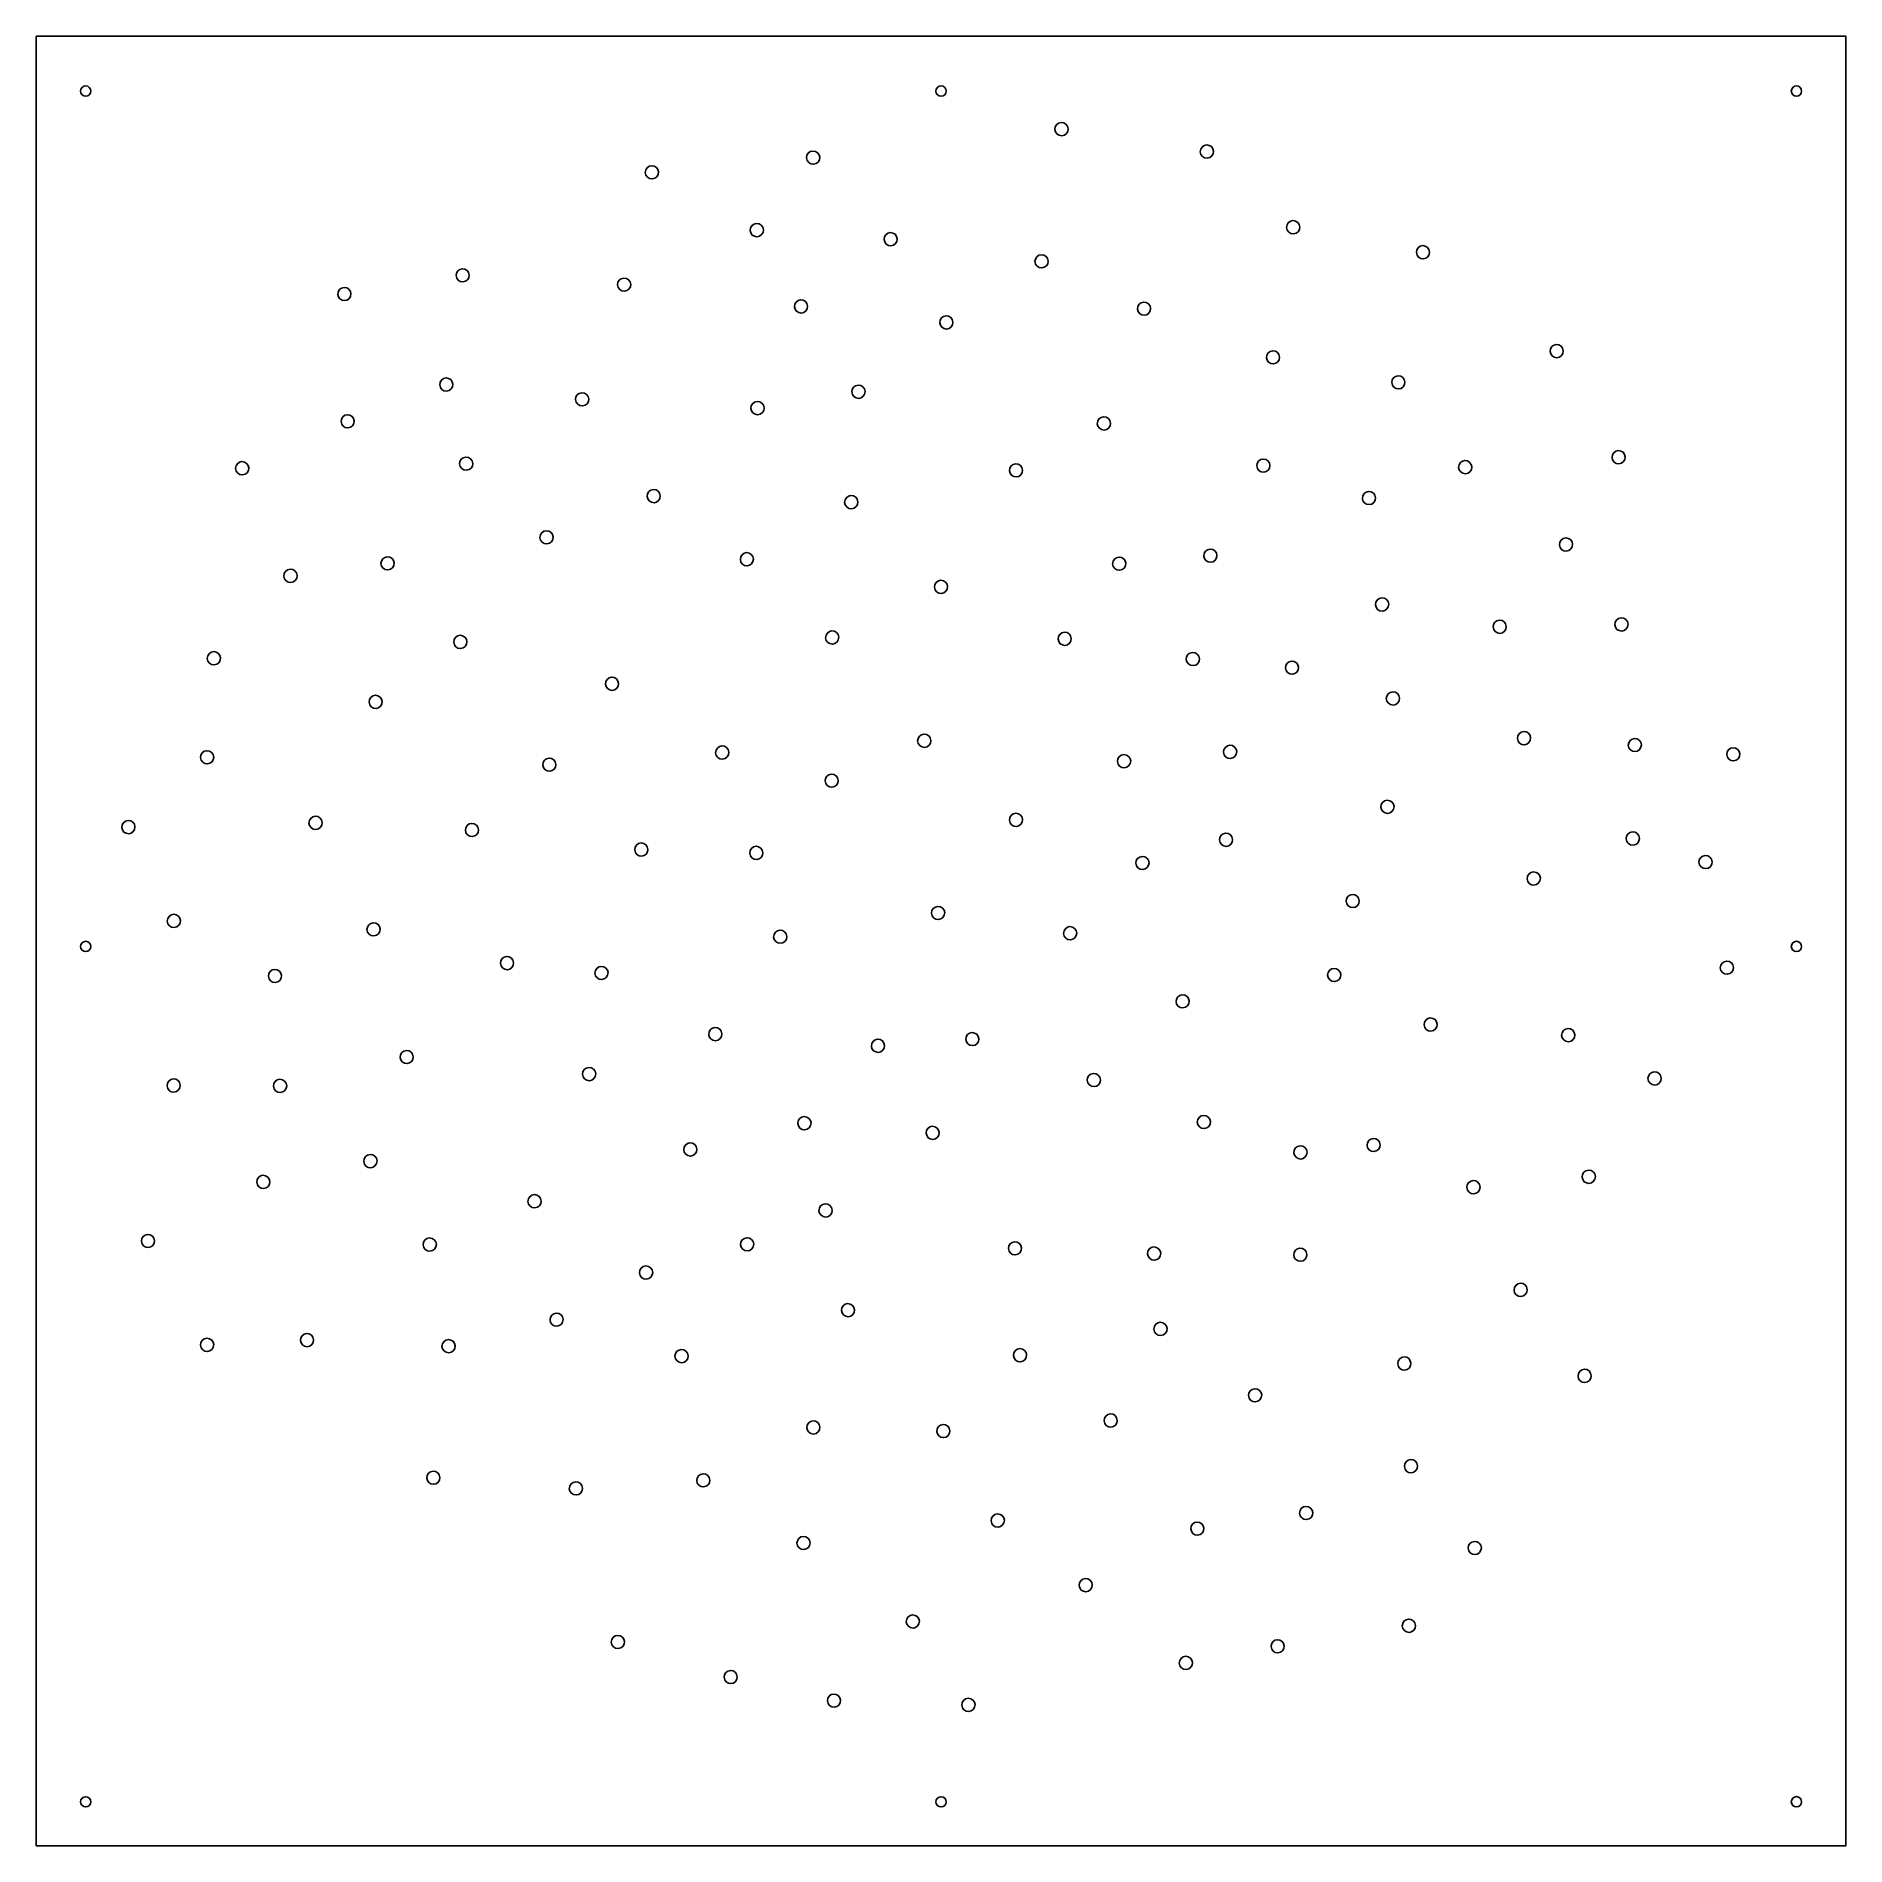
# Model space of a CAD drawing. Header units: millimetres. Extents: x -2422 to -1324, y 1673 to 2771.
import ezdxf

# ---------------------------------------------------------------- set-up
doc = ezdxf.new("R2010")
doc.units = ezdxf.units.MM
doc.header["$MEASUREMENT"] = 0
doc.layers.add('Make2D$visible$lines$EXPORTS', color=178, linetype='Continuous', true_color=0x000000)

msp = doc.modelspace()

# ---------------------------------------------------------------- linework, layer by layer
at = {"layer": 'Make2D$visible$lines$EXPORTS'}
msp.add_lwpolyline([(-2422, 1672.9), (-2422, 2771.1), (-1323.8, 2771.1), (-1323.8, 1672.9)], close=True, dxfattribs=at)
for centre, radius in [((-2392, 2737.8, 952.1), 3.12), ((-1872.9, 2737.8, 952.1), 3.12), ((-1353.8, 2737.8, 952.1), 3.12), ((-2392, 2218.7, 952.1), 3.12), ((-1353.8, 2218.7, 952.1), 3.13), ((-2392, 1699.6, 952.1), 3.12), ((-1872.9, 1699.6, 952.1), 3.12), ((-1353.8, 1699.6, 952.1), 3.13)]:
    msp.add_circle(centre, radius, dxfattribs=at)
for points in [[(-1803.8, 2714.5, 952.1), (-1803.9, 2716.7, 952.1), (-1802.2, 2718.6, 952.1), (-1800, 2718.7, 952.1), (-1797.8, 2718.8, 952.1), (-1795.9, 2717.1, 952.1), (-1795.8, 2714.9, 952.1), (-1795.7, 2712.7, 952.1), (-1797.4, 2710.8, 952.1), (-1799.6, 2710.7, 952.1), (-1801.8, 2710.6, 952.1), (-1803.7, 2712.3, 952.1), (-1803.8, 2714.5, 952.1)], [(-1715.6, 2700.9, 952.1), (-1715.7, 2703.1, 952.1), (-1713.9, 2705, 952.1), (-1711.7, 2705.1, 952.1), (-1709.5, 2705.2, 952.1), (-1707.7, 2703.5, 952.1), (-1707.6, 2701.3, 952.1), (-1707.5, 2699.1, 952.1), (-1709.2, 2697.2, 952.1), (-1711.4, 2697.1, 952.1), (-1713.6, 2697, 952.1), (-1715.5, 2698.7, 952.1), (-1715.6, 2700.9, 952.1)], [(-2052.4, 2688.4, 952.1), (-2052.5, 2690.6, 952.1), (-2050.7, 2692.4, 952.1), (-2048.5, 2692.5, 952.1), (-2046.3, 2692.6, 952.1), (-2044.5, 2690.9, 952.1), (-2044.4, 2688.7, 952.1), (-2044.3, 2686.5, 952.1), (-2046, 2684.6, 952.1), (-2048.2, 2684.5, 952.1), (-2050.4, 2684.4, 952.1), (-2052.3, 2686.1, 952.1), (-2052.4, 2688.4, 952.1)], [(-1954.5, 2697.3, 952.1), (-1954.6, 2699.5, 952.1), (-1952.9, 2701.3, 952.1), (-1950.7, 2701.4, 952.1), (-1948.5, 2701.5, 952.1), (-1946.6, 2699.8, 952.1), (-1946.5, 2697.6, 952.1), (-1946.4, 2695.4, 952.1), (-1948.1, 2693.5, 952.1), (-1950.3, 2693.4, 952.1), (-1952.5, 2693.3, 952.1), (-1954.4, 2695.1, 952.1), (-1954.5, 2697.3, 952.1)], [(-1663.2, 2655, 952.1), (-1663.3, 2657.2, 952.1), (-1661.6, 2659.1, 952.1), (-1659.4, 2659.2, 952.1), (-1657.1, 2659.3, 952.1), (-1655.3, 2657.5, 952.1), (-1655.2, 2655.3, 952.1), (-1655.1, 2653.1, 952.1), (-1656.8, 2651.3, 952.1), (-1659, 2651.2, 952.1), (-1661.2, 2651.1, 952.1), (-1663.1, 2652.8, 952.1), (-1663.2, 2655, 952.1)], [(-1988.7, 2653.2, 952.1), (-1988.8, 2655.4, 952.1), (-1987.1, 2657.3, 952.1), (-1984.9, 2657.4, 952.1), (-1982.7, 2657.5, 952.1), (-1980.8, 2655.8, 952.1), (-1980.7, 2653.6, 952.1), (-1980.6, 2651.4, 952.1), (-1982.4, 2649.5, 952.1), (-1984.6, 2649.4, 952.1), (-1986.8, 2649.3, 952.1), (-1988.6, 2651, 952.1), (-1988.7, 2653.2, 952.1)], [(-1907.5, 2647.8, 952.1), (-1907.6, 2650, 952.1), (-1905.9, 2651.8, 952.1), (-1903.7, 2651.9, 952.1), (-1901.5, 2652, 952.1), (-1899.6, 2650.3, 952.1), (-1899.5, 2648.1, 952.1), (-1899.4, 2645.9, 952.1), (-1901.1, 2644, 952.1), (-1903.3, 2643.9, 952.1), (-1905.5, 2643.8, 952.1), (-1907.4, 2645.5, 952.1), (-1907.5, 2647.8, 952.1)], [(-1815.9, 2634.3, 952.1), (-1816, 2636.5, 952.1), (-1814.3, 2638.4, 952.1), (-1812.1, 2638.5, 952.1), (-1809.9, 2638.6, 952.1), (-1808, 2636.8, 952.1), (-1807.9, 2634.6, 952.1), (-1807.8, 2632.4, 952.1), (-1809.6, 2630.6, 952.1), (-1811.8, 2630.5, 952.1), (-1814, 2630.4, 952.1), (-1815.8, 2632.1, 952.1), (-1815.9, 2634.3, 952.1)], [(-1584.4, 2639.8, 952.1), (-1584.5, 2642, 952.1), (-1582.8, 2643.9, 952.1), (-1580.6, 2644, 952.1), (-1578.4, 2644, 952.1), (-1576.5, 2642.3, 952.1), (-1576.4, 2640.1, 952.1), (-1576.3, 2637.9, 952.1), (-1578, 2636.1, 952.1), (-1580.2, 2636, 952.1), (-1582.4, 2635.9, 952.1), (-1584.3, 2637.6, 952.1), (-1584.4, 2639.8, 952.1)], [(-2167.2, 2625.8, 952.1), (-2167.3, 2628, 952.1), (-2165.6, 2629.9, 952.1), (-2163.4, 2630, 952.1), (-2161.2, 2630.1, 952.1), (-2159.3, 2628.4, 952.1), (-2159.2, 2626.1, 952.1), (-2159.1, 2623.9, 952.1), (-2160.9, 2622.1, 952.1), (-2163.1, 2622, 952.1), (-2165.3, 2621.9, 952.1), (-2167.1, 2623.6, 952.1), (-2167.2, 2625.8, 952.1)], [(-2239, 2614.4, 952.1), (-2239.1, 2616.6, 952.1), (-2237.3, 2618.5, 952.1), (-2235.1, 2618.6, 952.1), (-2232.9, 2618.7, 952.1), (-2231.1, 2616.9, 952.1), (-2231, 2614.7, 952.1), (-2230.9, 2612.5, 952.1), (-2232.6, 2610.7, 952.1), (-2234.8, 2610.6, 952.1), (-2237, 2610.5, 952.1), (-2238.9, 2612.2, 952.1), (-2239, 2614.4, 952.1)], [(-2069.2, 2620.2, 952.1), (-2069.3, 2622.4, 952.1), (-2067.6, 2624.2, 952.1), (-2065.4, 2624.3, 952.1), (-2063.2, 2624.4, 952.1), (-2061.3, 2622.7, 952.1), (-2061.2, 2620.5, 952.1), (-2061.1, 2618.3, 952.1), (-2062.9, 2616.4, 952.1), (-2065.1, 2616.3, 952.1), (-2067.3, 2616.2, 952.1), (-2069.1, 2617.9, 952.1), (-2069.2, 2620.2, 952.1)], [(-1961.9, 2606.9, 952.1), (-1962, 2609.1, 952.1), (-1960.3, 2611, 952.1), (-1958.1, 2611.1, 952.1), (-1955.9, 2611.2, 952.1), (-1954, 2609.5, 952.1), (-1953.9, 2607.3, 952.1), (-1953.8, 2605.1, 952.1), (-1955.5, 2603.2, 952.1), (-1957.7, 2603.1, 952.1), (-1959.9, 2603, 952.1), (-1961.8, 2604.7, 952.1), (-1961.9, 2606.9, 952.1)], [(-1753.7, 2605.5, 952.1), (-1753.8, 2607.7, 952.1), (-1752.1, 2609.6, 952.1), (-1749.9, 2609.7, 952.1), (-1747.7, 2609.8, 952.1), (-1745.8, 2608.1, 952.1), (-1745.7, 2605.9, 952.1), (-1745.6, 2603.7, 952.1), (-1747.3, 2601.8, 952.1), (-1749.5, 2601.7, 952.1), (-1751.7, 2601.6, 952.1), (-1753.6, 2603.3, 952.1), (-1753.7, 2605.5, 952.1)], [(-1873.7, 2597.2, 952.1), (-1873.8, 2599.4, 952.1), (-1872.1, 2601.3, 952.1), (-1869.9, 2601.4, 952.1), (-1867.7, 2601.5, 952.1), (-1865.8, 2599.8, 952.1), (-1865.7, 2597.6, 952.1), (-1865.6, 2595.3, 952.1), (-1867.3, 2593.5, 952.1), (-1869.5, 2593.4, 952.1), (-1871.7, 2593.3, 952.1), (-1873.6, 2595, 952.1), (-1873.7, 2597.2, 952.1)], [(-1503.3, 2579.8, 952.1), (-1503.4, 2582, 952.1), (-1501.7, 2583.9, 952.1), (-1499.5, 2584, 952.1), (-1497.3, 2584.1, 952.1), (-1495.4, 2582.4, 952.1), (-1495.3, 2580.2, 952.1), (-1495.2, 2577.9, 952.1), (-1497, 2576.1, 952.1), (-1499.2, 2576, 952.1), (-1501.4, 2575.9, 952.1), (-1503.2, 2577.6, 952.1), (-1503.3, 2579.8, 952.1)], [(-1675.4, 2576, 952.1), (-1675.5, 2578.2, 952.1), (-1673.8, 2580.1, 952.1), (-1671.6, 2580.2, 952.1), (-1669.4, 2580.3, 952.1), (-1667.5, 2578.5, 952.1), (-1667.5, 2576.3, 952.1), (-1667.4, 2574.1, 952.1), (-1669.1, 2572.3, 952.1), (-1671.3, 2572.2, 952.1), (-1673.5, 2572.1, 952.1), (-1675.4, 2573.8, 952.1), (-1675.4, 2576, 952.1)], [(-2177.1, 2559.5, 952.1), (-2177.2, 2561.7, 952.1), (-2175.5, 2563.6, 952.1), (-2173.3, 2563.7, 952.1), (-2171.1, 2563.8, 952.1), (-2169.2, 2562.1, 952.1), (-2169.2, 2559.9, 952.1), (-2169.1, 2557.7, 952.1), (-2170.8, 2555.8, 952.1), (-2173, 2555.7, 952.1), (-2175.2, 2555.6, 952.1), (-2177, 2557.3, 952.1), (-2177.1, 2559.5, 952.1)], [(-1927, 2555.2, 952.1), (-1927.1, 2557.4, 952.1), (-1925.4, 2559.2, 952.1), (-1923.2, 2559.3, 952.1), (-1921, 2559.4, 952.1), (-1919.1, 2557.7, 952.1), (-1919, 2555.5, 952.1), (-1919, 2553.3, 952.1), (-1920.7, 2551.4, 952.1), (-1922.9, 2551.3, 952.1), (-1925.1, 2551.2, 952.1), (-1926.9, 2553, 952.1), (-1927, 2555.2, 952.1)], [(-1599.3, 2560.9, 952.1), (-1599.4, 2563.1, 952.1), (-1597.7, 2564.9, 952.1), (-1595.5, 2565, 952.1), (-1593.3, 2565.1, 952.1), (-1591.5, 2563.4, 952.1), (-1591.4, 2561.2, 952.1), (-1591.3, 2559, 952.1), (-1593, 2557.1, 952.1), (-1595.2, 2557, 952.1), (-1597.4, 2556.9, 952.1), (-1599.3, 2558.7, 952.1), (-1599.3, 2560.9, 952.1)], [(-2094.7, 2550.6, 952.1), (-2094.8, 2552.8, 952.1), (-2093.1, 2554.6, 952.1), (-2090.9, 2554.7, 952.1), (-2088.7, 2554.8, 952.1), (-2086.8, 2553.1, 952.1), (-2086.7, 2550.9, 952.1), (-2086.6, 2548.7, 952.1), (-2088.3, 2546.8, 952.1), (-2090.5, 2546.7, 952.1), (-2092.7, 2546.7, 952.1), (-2094.6, 2548.4, 952.1), (-2094.7, 2550.6, 952.1)], [(-1988.3, 2545.2, 952.1), (-1988.4, 2547.4, 952.1), (-1986.7, 2549.3, 952.1), (-1984.5, 2549.4, 952.1), (-1982.3, 2549.5, 952.1), (-1980.4, 2547.8, 952.1), (-1980.3, 2545.6, 952.1), (-1980.2, 2543.4, 952.1), (-1981.9, 2541.5, 952.1), (-1984.2, 2541.4, 952.1), (-1986.4, 2541.3, 952.1), (-1988.2, 2543, 952.1), (-1988.3, 2545.2, 952.1)], [(-2237, 2537.2, 952.1), (-2237.1, 2539.4, 952.1), (-2235.4, 2541.3, 952.1), (-2233.2, 2541.4, 952.1), (-2231, 2541.5, 952.1), (-2229.1, 2539.8, 952.1), (-2229, 2537.6, 952.1), (-2229, 2535.4, 952.1), (-2230.7, 2533.5, 952.1), (-2232.9, 2533.4, 952.1), (-2235.1, 2533.3, 952.1), (-2236.9, 2535, 952.1), (-2237, 2537.2, 952.1)], [(-1778.1, 2535.9, 952.1), (-1778.2, 2538.2, 952.1), (-1776.5, 2540, 952.1), (-1774.3, 2540.1, 952.1), (-1772, 2540.2, 952.1), (-1770.2, 2538.5, 952.1), (-1770.1, 2536.3, 952.1), (-1770, 2534.1, 952.1), (-1771.7, 2532.2, 952.1), (-1773.9, 2532.1, 952.1), (-1776.1, 2532, 952.1), (-1778, 2533.7, 952.1), (-1778.1, 2535.9, 952.1)], [(-2165.1, 2511.5, 952.1), (-2165.2, 2513.7, 952.1), (-2163.5, 2515.6, 952.1), (-2161.3, 2515.7, 952.1), (-2159, 2515.8, 952.1), (-2157.2, 2514, 952.1), (-2157.1, 2511.8, 952.1), (-2157, 2509.6, 952.1), (-2158.7, 2507.8, 952.1), (-2160.9, 2507.7, 952.1), (-2163.1, 2507.6, 952.1), (-2165, 2509.3, 952.1), (-2165.1, 2511.5, 952.1)], [(-1465.7, 2515.5, 952.1), (-1465.8, 2517.7, 952.1), (-1464.1, 2519.5, 952.1), (-1461.9, 2519.6, 952.1), (-1459.7, 2519.7, 952.1), (-1457.8, 2518, 952.1), (-1457.7, 2515.8, 952.1), (-1457.7, 2513.6, 952.1), (-1459.4, 2511.7, 952.1), (-1461.6, 2511.6, 952.1), (-1463.8, 2511.5, 952.1), (-1465.6, 2513.3, 952.1), (-1465.7, 2515.5, 952.1)], [(-2301, 2508.8, 952.1), (-2301.1, 2511, 952.1), (-2299.4, 2512.8, 952.1), (-2297.2, 2512.9, 952.1), (-2295, 2513, 952.1), (-2293.1, 2511.3, 952.1), (-2293, 2509.1, 952.1), (-2292.9, 2506.9, 952.1), (-2294.6, 2505, 952.1), (-2296.8, 2504.9, 952.1), (-2299.1, 2504.8, 952.1), (-2300.9, 2506.5, 952.1), (-2301, 2508.8, 952.1)], [(-1831.4, 2507.4, 952.1), (-1831.5, 2509.6, 952.1), (-1829.8, 2511.5, 952.1), (-1827.6, 2511.6, 952.1), (-1825.4, 2511.7, 952.1), (-1823.5, 2510, 952.1), (-1823.4, 2507.8, 952.1), (-1823.3, 2505.6, 952.1), (-1825, 2503.7, 952.1), (-1827.2, 2503.6, 952.1), (-1829.4, 2503.5, 952.1), (-1831.3, 2505.2, 952.1), (-1831.4, 2507.4, 952.1)], [(-1681.3, 2510.3, 952.1), (-1681.4, 2512.5, 952.1), (-1679.6, 2514.4, 952.1), (-1677.4, 2514.5, 952.1), (-1675.2, 2514.6, 952.1), (-1673.4, 2512.9, 952.1), (-1673.3, 2510.6, 952.1), (-1673.2, 2508.4, 952.1), (-1674.9, 2506.6, 952.1), (-1677.1, 2506.5, 952.1), (-1679.3, 2506.4, 952.1), (-1681.2, 2508.1, 952.1), (-1681.3, 2510.3, 952.1)], [(-1558.8, 2509.4, 952.1), (-1558.9, 2511.6, 952.1), (-1557.2, 2513.5, 952.1), (-1555, 2513.6, 952.1), (-1552.8, 2513.6, 952.1), (-1550.9, 2511.9, 952.1), (-1550.8, 2509.7, 952.1), (-1550.7, 2507.5, 952.1), (-1552.4, 2505.7, 952.1), (-1554.6, 2505.6, 952.1), (-1556.8, 2505.5, 952.1), (-1558.7, 2507.2, 952.1), (-1558.8, 2509.4, 952.1)], [(-2051.3, 2491.8, 952.1), (-2051.4, 2494, 952.1), (-2049.6, 2495.9, 952.1), (-2047.4, 2496, 952.1), (-2045.2, 2496.1, 952.1), (-2043.4, 2494.4, 952.1), (-2043.3, 2492.2, 952.1), (-2043.2, 2490, 952.1), (-2044.9, 2488.1, 952.1), (-2047.1, 2488, 952.1), (-2049.3, 2487.9, 952.1), (-2051.2, 2489.6, 952.1), (-2051.3, 2491.8, 952.1)], [(-1617.2, 2490.6, 952.1), (-1617.3, 2492.8, 952.1), (-1615.6, 2494.7, 952.1), (-1613.4, 2494.8, 952.1), (-1611.2, 2494.9, 952.1), (-1609.4, 2493.2, 952.1), (-1609.3, 2491, 952.1), (-1609.2, 2488.8, 952.1), (-1610.9, 2486.9, 952.1), (-1613.1, 2486.8, 952.1), (-1615.3, 2486.7, 952.1), (-1617.2, 2488.4, 952.1), (-1617.2, 2490.6, 952.1)], [(-1931.4, 2488.2, 952.1), (-1931.5, 2490.4, 952.1), (-1929.8, 2492.2, 952.1), (-1927.6, 2492.3, 952.1), (-1925.4, 2492.4, 952.1), (-1923.5, 2490.7, 952.1), (-1923.4, 2488.5, 952.1), (-1923.3, 2486.3, 952.1), (-1925, 2484.4, 952.1), (-1927.2, 2484.3, 952.1), (-1929.4, 2484.2, 952.1), (-1931.3, 2486, 952.1), (-1931.4, 2488.2, 952.1)], [(-2116.3, 2466.9, 952.1), (-2116.4, 2469.1, 952.1), (-2114.7, 2470.9, 952.1), (-2112.5, 2471, 952.1), (-2110.3, 2471.1, 952.1), (-2108.4, 2469.4, 952.1), (-2108.3, 2467.2, 952.1), (-2108.2, 2465, 952.1), (-2109.9, 2463.1, 952.1), (-2112.1, 2463, 952.1), (-2114.3, 2462.9, 952.1), (-2116.2, 2464.6, 952.1), (-2116.3, 2466.9, 952.1)], [(-1497.6, 2462.4, 952.1), (-1497.7, 2464.6, 952.1), (-1496, 2466.5, 952.1), (-1493.8, 2466.6, 952.1), (-1491.6, 2466.7, 952.1), (-1489.7, 2465, 952.1), (-1489.6, 2462.8, 952.1), (-1489.6, 2460.6, 952.1), (-1491.3, 2458.7, 952.1), (-1493.5, 2458.6, 952.1), (-1495.7, 2458.5, 952.1), (-1497.5, 2460.2, 952.1), (-1497.6, 2462.4, 952.1)], [(-2212.8, 2451, 952.1), (-2212.9, 2453.2, 952.1), (-2211.2, 2455.1, 952.1), (-2209, 2455.2, 952.1), (-2206.7, 2455.3, 952.1), (-2204.9, 2453.6, 952.1), (-2204.8, 2451.4, 952.1), (-2204.7, 2449.2, 952.1), (-2206.4, 2447.3, 952.1), (-2208.6, 2447.2, 952.1), (-2210.8, 2447.1, 952.1), (-2212.7, 2448.8, 952.1), (-2212.8, 2451, 952.1)], [(-1994.7, 2453.5, 952.1), (-1994.8, 2455.7, 952.1), (-1993.1, 2457.6, 952.1), (-1990.9, 2457.7, 952.1), (-1988.7, 2457.8, 952.1), (-1986.9, 2456.1, 952.1), (-1986.8, 2453.8, 952.1), (-1986.7, 2451.6, 952.1), (-1988.4, 2449.8, 952.1), (-1990.6, 2449.7, 952.1), (-1992.8, 2449.6, 952.1), (-1994.7, 2451.3, 952.1), (-1994.7, 2453.5, 952.1)], [(-1768.8, 2450.9, 952.1), (-1768.8, 2453.1, 952.1), (-1767.1, 2454.9, 952.1), (-1764.9, 2455, 952.1), (-1762.7, 2455.1, 952.1), (-1760.9, 2453.4, 952.1), (-1760.8, 2451.2, 952.1), (-1760.7, 2449, 952.1), (-1762.4, 2447.1, 952.1), (-1764.6, 2447, 952.1), (-1766.8, 2447, 952.1), (-1768.7, 2448.7, 952.1), (-1768.8, 2450.9, 952.1)], [(-1713.4, 2455.6, 952.1), (-1713.5, 2457.8, 952.1), (-1711.8, 2459.7, 952.1), (-1709.6, 2459.8, 952.1), (-1707.4, 2459.9, 952.1), (-1705.5, 2458.2, 952.1), (-1705.5, 2456, 952.1), (-1705.4, 2453.8, 952.1), (-1707.1, 2451.9, 952.1), (-1709.3, 2451.8, 952.1), (-1711.5, 2451.7, 952.1), (-1713.3, 2453.4, 952.1), (-1713.4, 2455.6, 952.1)], [(-2271.7, 2443.4, 952.1), (-2271.8, 2445.6, 952.1), (-2270.1, 2447.5, 952.1), (-2267.9, 2447.6, 952.1), (-2265.7, 2447.7, 952.1), (-2263.8, 2446, 952.1), (-2263.7, 2443.8, 952.1), (-2263.6, 2441.6, 952.1), (-2265.3, 2439.7, 952.1), (-2267.5, 2439.6, 952.1), (-2269.7, 2439.5, 952.1), (-2271.6, 2441.2, 952.1), (-2271.7, 2443.4, 952.1)], [(-1876.9, 2436.7, 952.1), (-1877, 2438.9, 952.1), (-1875.2, 2440.8, 952.1), (-1873, 2440.9, 952.1), (-1870.8, 2441, 952.1), (-1869, 2439.3, 952.1), (-1868.9, 2437.1, 952.1), (-1868.8, 2434.9, 952.1), (-1870.5, 2433, 952.1), (-1872.7, 2432.9, 952.1), (-1874.9, 2432.8, 952.1), (-1876.8, 2434.5, 952.1), (-1876.9, 2436.7, 952.1)], [(-1609.2, 2426.1, 952.1), (-1609.3, 2428.3, 952.1), (-1607.6, 2430.1, 952.1), (-1605.4, 2430.2, 952.1), (-1603.2, 2430.3, 952.1), (-1601.3, 2428.6, 952.1), (-1601.2, 2426.4, 952.1), (-1601.2, 2424.2, 952.1), (-1602.9, 2422.3, 952.1), (-1605.1, 2422.2, 952.1), (-1607.3, 2422.1, 952.1), (-1609.1, 2423.8, 952.1), (-1609.2, 2426.1, 952.1)], [(-1537.9, 2412.6, 952.1), (-1538, 2414.8, 952.1), (-1536.3, 2416.6, 952.1), (-1534, 2416.7, 952.1), (-1531.8, 2416.8, 952.1), (-1530, 2415.1, 952.1), (-1529.9, 2412.9, 952.1), (-1529.8, 2410.7, 952.1), (-1531.5, 2408.8, 952.1), (-1533.7, 2408.7, 952.1), (-1535.9, 2408.6, 952.1), (-1537.8, 2410.4, 952.1), (-1537.9, 2412.6, 952.1)], [(-1464, 2413.9, 952.1), (-1464.1, 2416.1, 952.1), (-1462.4, 2418, 952.1), (-1460.2, 2418.1, 952.1), (-1458, 2418.2, 952.1), (-1456.1, 2416.5, 952.1), (-1456, 2414.3, 952.1), (-1455.9, 2412, 952.1), (-1457.6, 2410.2, 952.1), (-1459.8, 2410.1, 952.1), (-1462.1, 2410, 952.1), (-1463.9, 2411.7, 952.1), (-1464, 2413.9, 952.1)], [(-2168.6, 2403.3, 952.1), (-2168.7, 2405.5, 952.1), (-2167, 2407.4, 952.1), (-2164.8, 2407.5, 952.1), (-2162.6, 2407.6, 952.1), (-2160.7, 2405.9, 952.1), (-2160.6, 2403.6, 952.1), (-2160.5, 2401.4, 952.1), (-2162.3, 2399.6, 952.1), (-2164.5, 2399.5, 952.1), (-2166.7, 2399.4, 952.1), (-2168.5, 2401.1, 952.1), (-2168.6, 2403.3, 952.1)], [(-1943, 2406, 952.1), (-1943, 2408.2, 952.1), (-1941.3, 2410.1, 952.1), (-1939.1, 2410.2, 952.1), (-1936.9, 2410.3, 952.1), (-1935.1, 2408.6, 952.1), (-1935, 2406.4, 952.1), (-1934.9, 2404.2, 952.1), (-1936.6, 2402.3, 952.1), (-1938.8, 2402.2, 952.1), (-1941, 2402.1, 952.1), (-1942.9, 2403.8, 952.1), (-1943, 2406, 952.1)], [(-1801.9, 2405.2, 952.1), (-1802, 2407.4, 952.1), (-1800.2, 2409.3, 952.1), (-1798, 2409.4, 952.1), (-1795.8, 2409.5, 952.1), (-1794, 2407.8, 952.1), (-1793.9, 2405.6, 952.1), (-1793.8, 2403.4, 952.1), (-1795.5, 2401.5, 952.1), (-1797.7, 2401.4, 952.1), (-1799.9, 2401.3, 952.1), (-1801.8, 2403, 952.1), (-1801.9, 2405.2, 952.1)], [(-2318.2, 2393.4, 952.1), (-2318.2, 2395.6, 952.1), (-2316.5, 2397.5, 952.1), (-2314.3, 2397.6, 952.1), (-2312.1, 2397.7, 952.1), (-2310.3, 2396, 952.1), (-2310.2, 2393.8, 952.1), (-2310.1, 2391.5, 952.1), (-2311.8, 2389.7, 952.1), (-2314, 2389.6, 952.1), (-2316.2, 2389.5, 952.1), (-2318.1, 2391.2, 952.1), (-2318.2, 2393.4, 952.1)], [(-1724.1, 2392.9, 952.1), (-1724.2, 2395.1, 952.1), (-1722.5, 2397, 952.1), (-1720.3, 2397.1, 952.1), (-1718.1, 2397.2, 952.1), (-1716.2, 2395.5, 952.1), (-1716.1, 2393.3, 952.1), (-1716, 2391.1, 952.1), (-1717.7, 2389.2, 952.1), (-1719.9, 2389.1, 952.1), (-1722.1, 2389, 952.1), (-1724, 2390.7, 952.1), (-1724.1, 2392.9, 952.1)], [(-1663.9, 2387.7, 952.1), (-1664, 2389.9, 952.1), (-1662.3, 2391.8, 952.1), (-1660.1, 2391.9, 952.1), (-1657.9, 2392, 952.1), (-1656, 2390.3, 952.1), (-1655.9, 2388.1, 952.1), (-1655.8, 2385.9, 952.1), (-1657.5, 2384, 952.1), (-1659.7, 2383.9, 952.1), (-1662, 2383.8, 952.1), (-1663.8, 2385.5, 952.1), (-1663.9, 2387.7, 952.1)], [(-2076.6, 2377.9, 952.1), (-2076.7, 2380.1, 952.1), (-2075, 2382, 952.1), (-2072.8, 2382.1, 952.1), (-2070.6, 2382.2, 952.1), (-2068.7, 2380.4, 952.1), (-2068.6, 2378.2, 952.1), (-2068.5, 2376, 952.1), (-2070.2, 2374.2, 952.1), (-2072.4, 2374.1, 952.1), (-2074.6, 2374, 952.1), (-2076.5, 2375.7, 952.1), (-2076.6, 2377.9, 952.1)], [(-1602.7, 2369.1, 952.1), (-1602.8, 2371.3, 952.1), (-1601, 2373.1, 952.1), (-1598.8, 2373.2, 952.1), (-1596.6, 2373.3, 952.1), (-1594.8, 2371.6, 952.1), (-1594.7, 2369.4, 952.1), (-1594.6, 2367.2, 952.1), (-1596.3, 2365.3, 952.1), (-1598.5, 2365.2, 952.1), (-1600.7, 2365.1, 952.1), (-1602.6, 2366.9, 952.1), (-1602.7, 2369.1, 952.1)], [(-2220, 2366.9, 952.1), (-2220.1, 2369.1, 952.1), (-2218.4, 2371, 952.1), (-2216.2, 2371.1, 952.1), (-2214, 2371.2, 952.1), (-2212.1, 2369.5, 952.1), (-2212, 2367.3, 952.1), (-2211.9, 2365.1, 952.1), (-2213.6, 2363.2, 952.1), (-2215.8, 2363.1, 952.1), (-2218, 2363, 952.1), (-2219.9, 2364.7, 952.1), (-2220, 2366.9, 952.1)], [(-2009.7, 2336.2, 952.1), (-2009.8, 2338.4, 952.1), (-2008.1, 2340.3, 952.1), (-2005.9, 2340.4, 952.1), (-2003.7, 2340.5, 952.1), (-2001.8, 2338.8, 952.1), (-2001.7, 2336.6, 952.1), (-2001.6, 2334.4, 952.1), (-2003.3, 2332.5, 952.1), (-2005.6, 2332.4, 952.1), (-2007.8, 2332.3, 952.1), (-2009.6, 2334, 952.1), (-2009.7, 2336.2, 952.1)], [(-1887.1, 2343.4, 952.1), (-1887.2, 2345.6, 952.1), (-1885.5, 2347.4, 952.1), (-1883.3, 2347.5, 952.1), (-1881.1, 2347.6, 952.1), (-1879.2, 2345.9, 952.1), (-1879.1, 2343.7, 952.1), (-1879, 2341.5, 952.1), (-1880.7, 2339.6, 952.1), (-1882.9, 2339.5, 952.1), (-1885.2, 2339.4, 952.1), (-1887, 2341.2, 952.1), (-1887.1, 2343.4, 952.1)], [(-1701.5, 2336.6, 952.1), (-1701.5, 2338.8, 952.1), (-1699.8, 2340.7, 952.1), (-1697.6, 2340.8, 952.1), (-1695.4, 2340.9, 952.1), (-1693.6, 2339.1, 952.1), (-1693.5, 2336.9, 952.1), (-1693.4, 2334.7, 952.1), (-1695.1, 2332.9, 952.1), (-1697.3, 2332.8, 952.1), (-1699.5, 2332.7, 952.1), (-1701.4, 2334.4, 952.1), (-1701.5, 2336.6, 952.1)], [(-1523.1, 2344.9, 952.1), (-1523.2, 2347.1, 952.1), (-1521.5, 2349, 952.1), (-1519.3, 2349.1, 952.1), (-1517, 2349.2, 952.1), (-1515.2, 2347.5, 952.1), (-1515.1, 2345.2, 952.1), (-1515, 2343, 952.1), (-1516.7, 2341.2, 952.1), (-1518.9, 2341.1, 952.1), (-1521.1, 2341, 952.1), (-1523, 2342.7, 952.1), (-1523.1, 2344.9, 952.1)], [(-1455.9, 2340.8, 952.1), (-1455.9, 2343, 952.1), (-1454.2, 2344.8, 952.1), (-1452, 2344.9, 952.1), (-1449.8, 2345, 952.1), (-1448, 2343.3, 952.1), (-1447.9, 2341.1, 952.1), (-1447.8, 2338.9, 952.1), (-1449.5, 2337, 952.1), (-1451.7, 2336.9, 952.1), (-1453.9, 2336.8, 952.1), (-1455.8, 2338.6, 952.1), (-1455.9, 2340.8, 952.1)], [(-1396.1, 2335.2, 952.1), (-1396.2, 2337.4, 952.1), (-1394.5, 2339.2, 952.1), (-1392.3, 2339.3, 952.1), (-1390.1, 2339.4, 952.1), (-1388.2, 2337.7, 952.1), (-1388.1, 2335.5, 952.1), (-1388, 2333.3, 952.1), (-1389.7, 2331.4, 952.1), (-1391.9, 2331.3, 952.1), (-1394.1, 2331.2, 952.1), (-1396, 2333, 952.1), (-1396.1, 2335.2, 952.1)], [(-2322.3, 2333.3, 952.1), (-2322.4, 2335.5, 952.1), (-2320.7, 2337.4, 952.1), (-2318.5, 2337.5, 952.1), (-2316.3, 2337.6, 952.1), (-2314.4, 2335.8, 952.1), (-2314.3, 2333.6, 952.1), (-2314.2, 2331.4, 952.1), (-2315.9, 2329.6, 952.1), (-2318.1, 2329.5, 952.1), (-2320.3, 2329.4, 952.1), (-2322.2, 2331.1, 952.1), (-2322.3, 2333.3, 952.1)], [(-2114.6, 2328.8, 952.1), (-2114.7, 2331, 952.1), (-2113, 2332.9, 952.1), (-2110.8, 2333, 952.1), (-2108.6, 2333.1, 952.1), (-2106.7, 2331.4, 952.1), (-2106.6, 2329.1, 952.1), (-2106.5, 2326.9, 952.1), (-2108.2, 2325.1, 952.1), (-2110.4, 2325, 952.1), (-2112.6, 2324.9, 952.1), (-2114.5, 2326.6, 952.1), (-2114.6, 2328.8, 952.1)], [(-1765.8, 2330.9, 952.1), (-1765.9, 2333.2, 952.1), (-1764.2, 2335, 952.1), (-1762, 2335.1, 952.1), (-1759.8, 2335.2, 952.1), (-1757.9, 2333.5, 952.1), (-1757.8, 2331.3, 952.1), (-1757.7, 2329.1, 952.1), (-1759.5, 2327.2, 952.1), (-1761.7, 2327.1, 952.1), (-1763.9, 2327, 952.1), (-1765.7, 2328.7, 952.1), (-1765.8, 2330.9, 952.1)], [(-1943.3, 2319.1, 952.1), (-1943.4, 2321.3, 952.1), (-1941.7, 2323.2, 952.1), (-1939.5, 2323.3, 952.1), (-1937.3, 2323.4, 952.1), (-1935.4, 2321.7, 952.1), (-1935.3, 2319.5, 952.1), (-1935.2, 2317.3, 952.1), (-1936.9, 2315.4, 952.1), (-1939.1, 2315.3, 952.1), (-1941.3, 2315.2, 952.1), (-1943.2, 2316.9, 952.1), (-1943.3, 2319.1, 952.1)], [(-1606, 2303.3, 952.1), (-1606.1, 2305.5, 952.1), (-1604.4, 2307.3, 952.1), (-1602.2, 2307.4, 952.1), (-1600, 2307.5, 952.1), (-1598.1, 2305.8, 952.1), (-1598, 2303.6, 952.1), (-1597.9, 2301.4, 952.1), (-1599.7, 2299.5, 952.1), (-1601.9, 2299.4, 952.1), (-1604.1, 2299.4, 952.1), (-1605.9, 2301.1, 952.1), (-1606, 2303.3, 952.1)], [(-2256.5, 2293.6, 952.1), (-2256.6, 2295.8, 952.1), (-2254.9, 2297.6, 952.1), (-2252.7, 2297.7, 952.1), (-2250.5, 2297.8, 952.1), (-2248.6, 2296.1, 952.1), (-2248.5, 2293.9, 952.1), (-2248.4, 2291.7, 952.1), (-2250.1, 2289.8, 952.1), (-2252.3, 2289.7, 952.1), (-2254.6, 2289.6, 952.1), (-2256.4, 2291.4, 952.1), (-2256.5, 2293.6, 952.1)], [(-1831.4, 2295.3, 952.1), (-1831.5, 2297.5, 952.1), (-1829.8, 2299.4, 952.1), (-1827.5, 2299.5, 952.1), (-1825.3, 2299.6, 952.1), (-1823.5, 2297.9, 952.1), (-1823.4, 2295.7, 952.1), (-1823.3, 2293.5, 952.1), (-1825, 2291.6, 952.1), (-1827.2, 2291.5, 952.1), (-1829.4, 2291.4, 952.1), (-1831.3, 2293.1, 952.1), (-1831.4, 2295.3, 952.1)], [(-2370.1, 2290.9, 952.1), (-2370.2, 2293.1, 952.1), (-2368.5, 2295, 952.1), (-2366.3, 2295.1, 952.1), (-2364, 2295.2, 952.1), (-2362.2, 2293.5, 952.1), (-2362.1, 2291.3, 952.1), (-2362, 2289.1, 952.1), (-2363.7, 2287.2, 952.1), (-2365.9, 2287.1, 952.1), (-2368.1, 2287, 952.1), (-2370, 2288.7, 952.1), (-2370.1, 2290.9, 952.1)], [(-2161.6, 2289.2, 952.1), (-2161.7, 2291.4, 952.1), (-2160, 2293.3, 952.1), (-2157.8, 2293.4, 952.1), (-2155.6, 2293.4, 952.1), (-2153.7, 2291.7, 952.1), (-2153.6, 2289.5, 952.1), (-2153.5, 2287.3, 952.1), (-2155.2, 2285.5, 952.1), (-2157.4, 2285.4, 952.1), (-2159.6, 2285.3, 952.1), (-2161.5, 2287, 952.1), (-2161.6, 2289.2, 952.1)], [(-1704, 2283.3, 952.1), (-1704.1, 2285.5, 952.1), (-1702.4, 2287.3, 952.1), (-1700.2, 2287.4, 952.1), (-1698, 2287.5, 952.1), (-1696.1, 2285.8, 952.1), (-1696, 2283.6, 952.1), (-1695.9, 2281.4, 952.1), (-1697.6, 2279.5, 952.1), (-1699.8, 2279.4, 952.1), (-1702, 2279.3, 952.1), (-1703.9, 2281.1, 952.1), (-1704, 2283.3, 952.1)], [(-1457.1, 2284, 952.1), (-1457.2, 2286.2, 952.1), (-1455.5, 2288.1, 952.1), (-1453.3, 2288.2, 952.1), (-1451.1, 2288.3, 952.1), (-1449.2, 2286.6, 952.1), (-1449.1, 2284.3, 952.1), (-1449, 2282.1, 952.1), (-1450.7, 2280.3, 952.1), (-1452.9, 2280.2, 952.1), (-1455.1, 2280.1, 952.1), (-1457, 2281.8, 952.1), (-1457.1, 2284, 952.1)], [(-2058.8, 2277.3, 952.1), (-2058.8, 2279.5, 952.1), (-2057.1, 2281.4, 952.1), (-2054.9, 2281.5, 952.1), (-2052.7, 2281.5, 952.1), (-2050.9, 2279.8, 952.1), (-2050.8, 2277.6, 952.1), (-2050.7, 2275.4, 952.1), (-2052.4, 2273.6, 952.1), (-2054.6, 2273.5, 952.1), (-2056.8, 2273.4, 952.1), (-2058.7, 2275.1, 952.1), (-2058.8, 2277.3, 952.1)], [(-1989, 2275.3, 952.1), (-1989.1, 2277.5, 952.1), (-1987.4, 2279.4, 952.1), (-1985.2, 2279.5, 952.1), (-1983, 2279.6, 952.1), (-1981.1, 2277.8, 952.1), (-1981, 2275.6, 952.1), (-1980.9, 2273.4, 952.1), (-1982.6, 2271.6, 952.1), (-1984.8, 2271.5, 952.1), (-1987, 2271.4, 952.1), (-1988.9, 2273.1, 952.1), (-1989, 2275.3, 952.1)], [(-1754.7, 2269.2, 952.1), (-1754.8, 2271.4, 952.1), (-1753, 2273.3, 952.1), (-1750.8, 2273.3, 952.1), (-1748.6, 2273.4, 952.1), (-1746.8, 2271.7, 952.1), (-1746.7, 2269.5, 952.1), (-1746.6, 2267.3, 952.1), (-1748.3, 2265.5, 952.1), (-1750.5, 2265.4, 952.1), (-1752.7, 2265.3, 952.1), (-1754.6, 2267, 952.1), (-1754.7, 2269.2, 952.1)], [(-1413, 2269.8, 952.1), (-1413.1, 2272, 952.1), (-1411.3, 2273.8, 952.1), (-1409.1, 2273.9, 952.1), (-1406.9, 2274, 952.1), (-1405.1, 2272.3, 952.1), (-1405, 2270.1, 952.1), (-1404.9, 2267.9, 952.1), (-1406.6, 2266, 952.1), (-1408.8, 2265.9, 952.1), (-1411, 2265.8, 952.1), (-1412.9, 2267.6, 952.1), (-1413, 2269.8, 952.1)], [(-1517.2, 2259.8, 952.1), (-1517.3, 2262, 952.1), (-1515.6, 2263.8, 952.1), (-1513.4, 2263.9, 952.1), (-1511.2, 2264, 952.1), (-1509.3, 2262.3, 952.1), (-1509.2, 2260.1, 952.1), (-1509.1, 2257.9, 952.1), (-1510.9, 2256, 952.1), (-1513.1, 2255.9, 952.1), (-1515.3, 2255.8, 952.1), (-1517.1, 2257.5, 952.1), (-1517.2, 2259.8, 952.1)], [(-1878.7, 2238.9, 952.1), (-1878.8, 2241.1, 952.1), (-1877, 2242.9, 952.1), (-1874.8, 2243, 952.1), (-1872.6, 2243.1, 952.1), (-1870.8, 2241.4, 952.1), (-1870.7, 2239.2, 952.1), (-1870.6, 2237, 952.1), (-1872.3, 2235.1, 952.1), (-1874.5, 2235, 952.1), (-1876.7, 2234.9, 952.1), (-1878.6, 2236.7, 952.1), (-1878.7, 2238.9, 952.1)], [(-1627.1, 2246.1, 952.1), (-1627.2, 2248.3, 952.1), (-1625.5, 2250.1, 952.1), (-1623.3, 2250.2, 952.1), (-1621.1, 2250.3, 952.1), (-1619.2, 2248.6, 952.1), (-1619.1, 2246.4, 952.1), (-1619, 2244.2, 952.1), (-1620.7, 2242.3, 952.1), (-1622.9, 2242.3, 952.1), (-1625.1, 2242.2, 952.1), (-1627, 2243.9, 952.1), (-1627.1, 2246.1, 952.1)], [(-2342.5, 2234, 952.1), (-2342.5, 2236.3, 952.1), (-2340.8, 2238.1, 952.1), (-2338.6, 2238.2, 952.1), (-2336.4, 2238.3, 952.1), (-2334.6, 2236.6, 952.1), (-2334.5, 2234.4, 952.1), (-2334.4, 2232.2, 952.1), (-2336.1, 2230.3, 952.1), (-2338.3, 2230.2, 952.1), (-2340.5, 2230.1, 952.1), (-2342.4, 2231.8, 952.1), (-2342.5, 2234, 952.1)], [(-2221.3, 2228.9, 952.1), (-2221.4, 2231.1, 952.1), (-2219.7, 2233, 952.1), (-2217.5, 2233.1, 952.1), (-2215.2, 2233.2, 952.1), (-2213.4, 2231.5, 952.1), (-2213.3, 2229.3, 952.1), (-2213.2, 2227.1, 952.1), (-2214.9, 2225.2, 952.1), (-2217.1, 2225.1, 952.1), (-2219.3, 2225, 952.1), (-2221.2, 2226.7, 952.1), (-2221.3, 2228.9, 952.1)], [(-1798.5, 2226.5, 952.1), (-1798.6, 2228.7, 952.1), (-1796.9, 2230.6, 952.1), (-1794.7, 2230.7, 952.1), (-1792.5, 2230.8, 952.1), (-1790.6, 2229, 952.1), (-1790.6, 2226.8, 952.1), (-1790.5, 2224.6, 952.1), (-1792.2, 2222.8, 952.1), (-1794.4, 2222.7, 952.1), (-1796.6, 2222.6, 952.1), (-1798.5, 2224.3, 952.1), (-1798.5, 2226.5, 952.1)], [(-1974.5, 2224.4, 952.1), (-1974.6, 2226.6, 952.1), (-1972.9, 2228.5, 952.1), (-1970.7, 2228.6, 952.1), (-1968.5, 2228.7, 952.1), (-1966.6, 2226.9, 952.1), (-1966.5, 2224.7, 952.1), (-1966.4, 2222.5, 952.1), (-1968.2, 2220.7, 952.1), (-1970.4, 2220.6, 952.1), (-1972.6, 2220.5, 952.1), (-1974.4, 2222.2, 952.1), (-1974.5, 2224.4, 952.1)], [(-2140.3, 2208.5, 952.1), (-2140.4, 2210.7, 952.1), (-2138.7, 2212.5, 952.1), (-2136.5, 2212.6, 952.1), (-2134.3, 2212.7, 952.1), (-2132.4, 2211, 952.1), (-2132.3, 2208.8, 952.1), (-2132.2, 2206.6, 952.1), (-2133.9, 2204.7, 952.1), (-2136.1, 2204.6, 952.1), (-2138.3, 2204.5, 952.1), (-2140.2, 2206.3, 952.1), (-2140.3, 2208.5, 952.1)], [(-1400, 2205.7, 952.1), (-1400.1, 2207.9, 952.1), (-1398.3, 2209.7, 952.1), (-1396.1, 2209.8, 952.1), (-1393.9, 2209.9, 952.1), (-1392.1, 2208.2, 952.1), (-1392, 2206, 952.1), (-1391.9, 2203.8, 952.1), (-1393.6, 2201.9, 952.1), (-1395.8, 2201.8, 952.1), (-1398, 2201.7, 952.1), (-1399.9, 2203.4, 952.1), (-1400, 2205.7, 952.1)], [(-2281.1, 2200.7, 952.1), (-2281.2, 2202.9, 952.1), (-2279.5, 2204.7, 952.1), (-2277.3, 2204.8, 952.1), (-2275.1, 2204.9, 952.1), (-2273.2, 2203.2, 952.1), (-2273.1, 2201, 952.1), (-2273, 2198.8, 952.1), (-2274.8, 2196.9, 952.1), (-2277, 2196.8, 952.1), (-2279.2, 2196.7, 952.1), (-2281, 2198.4, 952.1), (-2281.1, 2200.7, 952.1)], [(-2083, 2202.5, 952.1), (-2083, 2204.7, 952.1), (-2081.3, 2206.5, 952.1), (-2079.1, 2206.6, 952.1), (-2076.9, 2206.7, 952.1), (-2075.1, 2205, 952.1), (-2075, 2202.8, 952.1), (-2074.9, 2200.6, 952.1), (-2076.6, 2198.7, 952.1), (-2078.8, 2198.6, 952.1), (-2081, 2198.5, 952.1), (-2082.9, 2200.3, 952.1), (-2083, 2202.5, 952.1)], [(-1638.3, 2201.3, 952.1), (-1638.4, 2203.5, 952.1), (-1636.7, 2205.3, 952.1), (-1634.5, 2205.4, 952.1), (-1632.3, 2205.5, 952.1), (-1630.4, 2203.8, 952.1), (-1630.3, 2201.6, 952.1), (-1630.2, 2199.4, 952.1), (-1631.9, 2197.5, 952.1), (-1634.1, 2197.4, 952.1), (-1636.3, 2197.4, 952.1), (-1638.2, 2199.1, 952.1), (-1638.3, 2201.3, 952.1)], [(-1730.3, 2185.2, 952.1), (-1730.4, 2187.4, 952.1), (-1728.7, 2189.3, 952.1), (-1726.5, 2189.4, 952.1), (-1724.3, 2189.5, 952.1), (-1722.4, 2187.8, 952.1), (-1722.3, 2185.6, 952.1), (-1722.2, 2183.4, 952.1), (-1724, 2181.5, 952.1), (-1726.2, 2181.4, 952.1), (-1728.4, 2181.3, 952.1), (-1730.2, 2183, 952.1), (-1730.3, 2185.2, 952.1)], [(-1579.8, 2171.1, 952.1), (-1579.9, 2173.3, 952.1), (-1578.2, 2175.2, 952.1), (-1576, 2175.3, 952.1), (-1573.7, 2175.4, 952.1), (-1571.9, 2173.7, 952.1), (-1571.8, 2171.5, 952.1), (-1571.7, 2169.3, 952.1), (-1573.4, 2167.4, 952.1), (-1575.6, 2167.3, 952.1), (-1577.8, 2167.2, 952.1), (-1579.7, 2168.9, 952.1), (-1579.8, 2171.1, 952.1)], [(-2013.9, 2165.3, 952.1), (-2014, 2167.6, 952.1), (-2012.3, 2169.4, 952.1), (-2010.1, 2169.5, 952.1), (-2007.9, 2169.6, 952.1), (-2006, 2167.9, 952.1), (-2005.9, 2165.7, 952.1), (-2005.9, 2163.5, 952.1), (-2007.6, 2161.6, 952.1), (-2009.8, 2161.5, 952.1), (-2012, 2161.4, 952.1), (-2013.8, 2163.1, 952.1), (-2013.9, 2165.3, 952.1)], [(-1857.9, 2162.3, 952.1), (-1858, 2164.5, 952.1), (-1856.3, 2166.4, 952.1), (-1854.1, 2166.4, 952.1), (-1851.9, 2166.5, 952.1), (-1850, 2164.8, 952.1), (-1850, 2162.6, 952.1), (-1849.9, 2160.4, 952.1), (-1851.6, 2158.6, 952.1), (-1853.8, 2158.5, 952.1), (-1856, 2158.4, 952.1), (-1857.8, 2160.1, 952.1), (-1857.9, 2162.3, 952.1)], [(-1496.3, 2164.7, 952.1), (-1496.3, 2166.9, 952.1), (-1494.6, 2168.8, 952.1), (-1492.4, 2168.9, 952.1), (-1490.2, 2169, 952.1), (-1488.4, 2167.2, 952.1), (-1488.3, 2165, 952.1), (-1488.2, 2162.8, 952.1), (-1489.9, 2161, 952.1), (-1492.1, 2160.9, 952.1), (-1494.3, 2160.8, 952.1), (-1496.2, 2162.5, 952.1), (-1496.3, 2164.7, 952.1)], [(-2201.2, 2151.4, 952.1), (-2201.3, 2153.6, 952.1), (-2199.6, 2155.5, 952.1), (-2197.3, 2155.6, 952.1), (-2195.1, 2155.7, 952.1), (-2193.3, 2153.9, 952.1), (-2193.2, 2151.7, 952.1), (-2193.1, 2149.5, 952.1), (-2194.8, 2147.7, 952.1), (-2197, 2147.6, 952.1), (-2199.2, 2147.5, 952.1), (-2201.1, 2149.2, 952.1), (-2201.2, 2151.4, 952.1)], [(-1915.2, 2158.2, 952.1), (-1915.3, 2160.4, 952.1), (-1913.6, 2162.3, 952.1), (-1911.4, 2162.4, 952.1), (-1909.2, 2162.5, 952.1), (-1907.3, 2160.7, 952.1), (-1907.2, 2158.5, 952.1), (-1907.1, 2156.3, 952.1), (-1908.8, 2154.5, 952.1), (-1911, 2154.4, 952.1), (-1913.2, 2154.3, 952.1), (-1915.1, 2156, 952.1), (-1915.2, 2158.2, 952.1)], [(-2090.5, 2141.1, 952.1), (-2090.6, 2143.3, 952.1), (-2088.9, 2145.1, 952.1), (-2086.7, 2145.2, 952.1), (-2084.5, 2145.3, 952.1), (-2082.6, 2143.6, 952.1), (-2082.5, 2141.4, 952.1), (-2082.4, 2139.2, 952.1), (-2084.1, 2137.3, 952.1), (-2086.3, 2137.2, 952.1), (-2088.5, 2137.1, 952.1), (-2090.4, 2138.9, 952.1), (-2090.5, 2141.1, 952.1)], [(-1784.2, 2137.5, 952.1), (-1784.3, 2139.7, 952.1), (-1782.6, 2141.5, 952.1), (-1780.4, 2141.6, 952.1), (-1778.1, 2141.7, 952.1), (-1776.3, 2140, 952.1), (-1776.2, 2137.8, 952.1), (-1776.1, 2135.6, 952.1), (-1777.8, 2133.7, 952.1), (-1780, 2133.6, 952.1), (-1782.2, 2133.5, 952.1), (-1784.1, 2135.2, 952.1), (-1784.2, 2137.5, 952.1)], [(-1443.9, 2138.5, 952.1), (-1444, 2140.7, 952.1), (-1442.3, 2142.5, 952.1), (-1440.1, 2142.6, 952.1), (-1437.8, 2142.7, 952.1), (-1436, 2141, 952.1), (-1435.9, 2138.8, 952.1), (-1435.8, 2136.6, 952.1), (-1437.5, 2134.7, 952.1), (-1439.7, 2134.6, 952.1), (-1441.9, 2134.5, 952.1), (-1443.8, 2136.3, 952.1), (-1443.9, 2138.5, 952.1)], [(-2342.6, 2134.1, 952.1), (-2342.7, 2136.3, 952.1), (-2341, 2138.2, 952.1), (-2338.8, 2138.3, 952.1), (-2336.6, 2138.4, 952.1), (-2334.7, 2136.7, 952.1), (-2334.6, 2134.5, 952.1), (-2334.5, 2132.3, 952.1), (-2336.3, 2130.4, 952.1), (-2338.5, 2130.3, 952.1), (-2340.7, 2130.2, 952.1), (-2342.5, 2131.9, 952.1), (-2342.6, 2134.1, 952.1)], [(-2278, 2133.9, 952.1), (-2278.1, 2136.1, 952.1), (-2276.4, 2138, 952.1), (-2274.2, 2138.1, 952.1), (-2272, 2138.2, 952.1), (-2270.1, 2136.4, 952.1), (-2270, 2134.2, 952.1), (-2269.9, 2132, 952.1), (-2271.7, 2130.2, 952.1), (-2273.9, 2130.1, 952.1), (-2276.1, 2130, 952.1), (-2277.9, 2131.7, 952.1), (-2278, 2133.9, 952.1)], [(-1959.8, 2111.3, 952.1), (-1959.9, 2113.5, 952.1), (-1958.2, 2115.3, 952.1), (-1956, 2115.4, 952.1), (-1953.8, 2115.5, 952.1), (-1951.9, 2113.8, 952.1), (-1951.8, 2111.6, 952.1), (-1951.7, 2109.4, 952.1), (-1953.5, 2107.5, 952.1), (-1955.7, 2107.4, 952.1), (-1957.9, 2107.3, 952.1), (-1959.7, 2109.1, 952.1), (-1959.8, 2111.3, 952.1)], [(-1882, 2105.4, 952.1), (-1882.1, 2107.6, 952.1), (-1880.4, 2109.5, 952.1), (-1878.2, 2109.6, 952.1), (-1876, 2109.6, 952.1), (-1874.1, 2107.9, 952.1), (-1874, 2105.7, 952.1), (-1873.9, 2103.5, 952.1), (-1875.6, 2101.7, 952.1), (-1877.8, 2101.6, 952.1), (-1880.1, 2101.5, 952.1), (-1881.9, 2103.2, 952.1), (-1882, 2105.4, 952.1)], [(-1717.4, 2112.1, 952.1), (-1717.5, 2114.3, 952.1), (-1715.8, 2116.1, 952.1), (-1713.6, 2116.2, 952.1), (-1711.4, 2116.3, 952.1), (-1709.5, 2114.6, 952.1), (-1709.4, 2112.4, 952.1), (-1709.3, 2110.2, 952.1), (-1711, 2108.3, 952.1), (-1713.2, 2108.2, 952.1), (-1715.4, 2108.1, 952.1), (-1717.3, 2109.9, 952.1), (-1717.4, 2112.1, 952.1)], [(-2029.1, 2095.3, 952.1), (-2029.2, 2097.5, 952.1), (-2027.5, 2099.4, 952.1), (-2025.3, 2099.5, 952.1), (-2023.1, 2099.6, 952.1), (-2021.2, 2097.9, 952.1), (-2021.1, 2095.7, 952.1), (-2021, 2093.5, 952.1), (-2022.8, 2091.6, 952.1), (-2025, 2091.5, 952.1), (-2027.2, 2091.4, 952.1), (-2029, 2093.1, 952.1), (-2029.1, 2095.3, 952.1)], [(-1658.8, 2093.5, 952.1), (-1658.9, 2095.7, 952.1), (-1657.2, 2097.6, 952.1), (-1655, 2097.7, 952.1), (-1652.8, 2097.8, 952.1), (-1650.9, 2096.1, 952.1), (-1650.8, 2093.8, 952.1), (-1650.7, 2091.6, 952.1), (-1652.4, 2089.8, 952.1), (-1654.6, 2089.7, 952.1), (-1656.8, 2089.6, 952.1), (-1658.7, 2091.3, 952.1), (-1658.8, 2093.5, 952.1)], [(-1614.4, 2098, 952.1), (-1614.5, 2100.2, 952.1), (-1612.8, 2102.1, 952.1), (-1610.6, 2102.2, 952.1), (-1608.4, 2102.3, 952.1), (-1606.5, 2100.6, 952.1), (-1606.4, 2098.4, 952.1), (-1606.3, 2096.1, 952.1), (-1608.1, 2094.3, 952.1), (-1610.3, 2094.2, 952.1), (-1612.5, 2094.1, 952.1), (-1614.3, 2095.8, 952.1), (-1614.4, 2098, 952.1)], [(-2223.2, 2088.2, 952.1), (-2223.3, 2090.5, 952.1), (-2221.6, 2092.3, 952.1), (-2219.4, 2092.4, 952.1), (-2217.2, 2092.5, 952.1), (-2215.3, 2090.8, 952.1), (-2215.2, 2088.6, 952.1), (-2215.1, 2086.4, 952.1), (-2216.8, 2084.5, 952.1), (-2219, 2084.4, 952.1), (-2221.2, 2084.3, 952.1), (-2223.1, 2086, 952.1), (-2223.2, 2088.2, 952.1)], [(-2288.2, 2075.6, 952.1), (-2288.3, 2077.8, 952.1), (-2286.6, 2079.7, 952.1), (-2284.4, 2079.8, 952.1), (-2282.2, 2079.9, 952.1), (-2280.3, 2078.2, 952.1), (-2280.2, 2076, 952.1), (-2280.1, 2073.8, 952.1), (-2281.8, 2071.9, 952.1), (-2284, 2071.8, 952.1), (-2286.2, 2071.7, 952.1), (-2288.1, 2073.4, 952.1), (-2288.2, 2075.6, 952.1)], [(-1553.8, 2072.4, 952.1), (-1553.9, 2074.6, 952.1), (-1552.1, 2076.5, 952.1), (-1549.9, 2076.6, 952.1), (-1547.7, 2076.7, 952.1), (-1545.9, 2075, 952.1), (-1545.8, 2072.7, 952.1), (-1545.7, 2070.5, 952.1), (-1547.4, 2068.7, 952.1), (-1549.6, 2068.6, 952.1), (-1551.8, 2068.5, 952.1), (-1553.7, 2070.2, 952.1), (-1553.8, 2072.4, 952.1)], [(-1483.8, 2078.7, 952.1), (-1483.9, 2081, 952.1), (-1482.2, 2082.8, 952.1), (-1480, 2082.9, 952.1), (-1477.8, 2083, 952.1), (-1475.9, 2081.3, 952.1), (-1475.8, 2079.1, 952.1), (-1475.7, 2076.9, 952.1), (-1477.5, 2075, 952.1), (-1479.7, 2074.9, 952.1), (-1481.9, 2074.8, 952.1), (-1483.7, 2076.5, 952.1), (-1483.8, 2078.7, 952.1)], [(-2123.6, 2063.9, 952.1), (-2123.6, 2066.1, 952.1), (-2121.9, 2068, 952.1), (-2119.7, 2068.1, 952.1), (-2117.5, 2068.2, 952.1), (-2115.7, 2066.4, 952.1), (-2115.6, 2064.2, 952.1), (-2115.5, 2062, 952.1), (-2117.2, 2060.2, 952.1), (-2119.4, 2060.1, 952.1), (-2121.6, 2060, 952.1), (-2123.5, 2061.7, 952.1), (-2123.6, 2063.9, 952.1)], [(-1947, 2058.3, 952.1), (-1947.1, 2060.5, 952.1), (-1945.4, 2062.4, 952.1), (-1943.2, 2062.5, 952.1), (-1941, 2062.6, 952.1), (-1939.1, 2060.9, 952.1), (-1939, 2058.7, 952.1), (-1938.9, 2056.5, 952.1), (-1940.6, 2054.6, 952.1), (-1942.8, 2054.5, 952.1), (-1945, 2054.4, 952.1), (-1946.9, 2056.1, 952.1), (-1947, 2058.3, 952.1)], [(-2358.2, 2039.8, 952.1), (-2358.3, 2042, 952.1), (-2356.6, 2043.9, 952.1), (-2354.4, 2043.9, 952.1), (-2352.1, 2044, 952.1), (-2350.3, 2042.3, 952.1), (-2350.2, 2040.1, 952.1), (-2350.1, 2037.9, 952.1), (-2351.8, 2036, 952.1), (-2354, 2036, 952.1), (-2356.2, 2035.9, 952.1), (-2358.1, 2037.6, 952.1), (-2358.2, 2039.8, 952.1)], [(-2187.2, 2037.6, 952.1), (-2187.3, 2039.8, 952.1), (-2185.6, 2041.7, 952.1), (-2183.4, 2041.8, 952.1), (-2181.2, 2041.9, 952.1), (-2179.3, 2040.1, 952.1), (-2179.2, 2037.9, 952.1), (-2179.1, 2035.7, 952.1), (-2180.8, 2033.9, 952.1), (-2183.1, 2033.8, 952.1), (-2185.3, 2033.7, 952.1), (-2187.1, 2035.4, 952.1), (-2187.2, 2037.6, 952.1)], [(-1994.6, 2037.7, 952.1), (-1994.7, 2039.9, 952.1), (-1992.9, 2041.8, 952.1), (-1990.7, 2041.9, 952.1), (-1988.5, 2041.9, 952.1), (-1986.7, 2040.2, 952.1), (-1986.6, 2038, 952.1), (-1986.5, 2035.8, 952.1), (-1988.2, 2034, 952.1), (-1990.4, 2033.9, 952.1), (-1992.6, 2033.8, 952.1), (-1994.5, 2035.5, 952.1), (-1994.6, 2037.7, 952.1)], [(-1832, 2035.3, 952.1), (-1832.1, 2037.6, 952.1), (-1830.4, 2039.4, 952.1), (-1828.2, 2039.5, 952.1), (-1826, 2039.6, 952.1), (-1824.1, 2037.9, 952.1), (-1824, 2035.7, 952.1), (-1823.9, 2033.5, 952.1), (-1825.7, 2031.6, 952.1), (-1827.9, 2031.5, 952.1), (-1830.1, 2031.4, 952.1), (-1831.9, 2033.1, 952.1), (-1832, 2035.3, 952.1)], [(-1747.6, 2032.2, 952.1), (-1747.7, 2034.4, 952.1), (-1746, 2036.2, 952.1), (-1743.8, 2036.3, 952.1), (-1741.6, 2036.4, 952.1), (-1739.7, 2034.7, 952.1), (-1739.6, 2032.5, 952.1), (-1739.5, 2030.3, 952.1), (-1741.2, 2028.4, 952.1), (-1743.4, 2028.3, 952.1), (-1745.6, 2028.2, 952.1), (-1747.5, 2030, 952.1), (-1747.6, 2032.2, 952.1)], [(-1658.9, 2031.4, 952.1), (-1659, 2033.6, 952.1), (-1657.3, 2035.5, 952.1), (-1655.1, 2035.6, 952.1), (-1652.9, 2035.7, 952.1), (-1651, 2034, 952.1), (-1650.9, 2031.8, 952.1), (-1650.8, 2029.6, 952.1), (-1652.5, 2027.7, 952.1), (-1654.7, 2027.6, 952.1), (-1656.9, 2027.5, 952.1), (-1658.8, 2029.2, 952.1), (-1658.9, 2031.4, 952.1)], [(-2055.9, 2020.6, 952.1), (-2056, 2022.8, 952.1), (-2054.3, 2024.7, 952.1), (-2052.1, 2024.8, 952.1), (-2049.9, 2024.9, 952.1), (-2048, 2023.1, 952.1), (-2047.9, 2020.9, 952.1), (-2047.8, 2018.7, 952.1), (-2049.5, 2016.9, 952.1), (-2051.8, 2016.8, 952.1), (-2054, 2016.7, 952.1), (-2055.8, 2018.4, 952.1), (-2055.9, 2020.6, 952.1)], [(-1525.2, 2010.1, 952.1), (-1525.3, 2012.4, 952.1), (-1523.6, 2014.2, 952.1), (-1521.3, 2014.3, 952.1), (-1519.1, 2014.4, 952.1), (-1517.3, 2012.7, 952.1), (-1517.2, 2010.5, 952.1), (-1517.1, 2008.3, 952.1), (-1518.8, 2006.4, 952.1), (-1521, 2006.3, 952.1), (-1523.2, 2006.2, 952.1), (-1525.1, 2007.9, 952.1), (-1525.2, 2010.1, 952.1)], [(-1933.4, 1997.8, 952.1), (-1933.5, 2000, 952.1), (-1931.8, 2001.9, 952.1), (-1929.6, 2002, 952.1), (-1927.4, 2002, 952.1), (-1925.5, 2000.3, 952.1), (-1925.4, 1998.1, 952.1), (-1925.3, 1995.9, 952.1), (-1927, 1994.1, 952.1), (-1929.2, 1994, 952.1), (-1931.4, 1993.9, 952.1), (-1933.3, 1995.6, 952.1), (-1933.4, 1997.8, 952.1)], [(-2110.2, 1992, 952.1), (-2110.3, 1994.2, 952.1), (-2108.6, 1996.1, 952.1), (-2106.4, 1996.2, 952.1), (-2104.2, 1996.3, 952.1), (-2102.3, 1994.5, 952.1), (-2102.3, 1992.3, 952.1), (-2102.2, 1990.1, 952.1), (-2103.9, 1988.3, 952.1), (-2106.1, 1988.2, 952.1), (-2108.3, 1988.1, 952.1), (-2110.1, 1989.8, 952.1), (-2110.2, 1992, 952.1)], [(-1743.7, 1986.5, 952.1), (-1743.8, 1988.7, 952.1), (-1742.1, 1990.5, 952.1), (-1739.9, 1990.6, 952.1), (-1737.7, 1990.7, 952.1), (-1735.8, 1989, 952.1), (-1735.7, 1986.8, 952.1), (-1735.6, 1984.6, 952.1), (-1737.3, 1982.7, 952.1), (-1739.5, 1982.6, 952.1), (-1741.7, 1982.5, 952.1), (-1743.6, 1984.2, 952.1), (-1743.7, 1986.5, 952.1)], [(-2322.3, 1976.7, 952.1), (-2322.4, 1978.9, 952.1), (-2320.7, 1980.8, 952.1), (-2318.5, 1980.9, 952.1), (-2316.2, 1981, 952.1), (-2314.4, 1979.3, 952.1), (-2314.3, 1977.1, 952.1), (-2314.2, 1974.9, 952.1), (-2315.9, 1973, 952.1), (-2318.1, 1972.9, 952.1), (-2320.3, 1972.8, 952.1), (-2322.2, 1974.5, 952.1), (-2322.3, 1976.7, 952.1)], [(-2261.7, 1979.6, 952.1), (-2261.8, 1981.8, 952.1), (-2260.1, 1983.7, 952.1), (-2257.9, 1983.8, 952.1), (-2255.7, 1983.9, 952.1), (-2253.8, 1982.2, 952.1), (-2253.7, 1980, 952.1), (-2253.6, 1977.7, 952.1), (-2255.3, 1975.9, 952.1), (-2257.5, 1975.8, 952.1), (-2259.8, 1975.7, 952.1), (-2261.6, 1977.4, 952.1), (-2261.7, 1979.6, 952.1)], [(-2175.8, 1976, 952.1), (-2175.9, 1978.2, 952.1), (-2174.1, 1980, 952.1), (-2171.9, 1980.1, 952.1), (-2169.7, 1980.2, 952.1), (-2167.9, 1978.5, 952.1), (-2167.8, 1976.3, 952.1), (-2167.7, 1974.1, 952.1), (-2169.4, 1972.2, 952.1), (-2171.6, 1972.1, 952.1), (-2173.8, 1972.1, 952.1), (-2175.7, 1973.8, 952.1), (-2175.8, 1976, 952.1)], [(-2034.4, 1970, 952.1), (-2034.5, 1972.2, 952.1), (-2032.8, 1974, 952.1), (-2030.6, 1974.1, 952.1), (-2028.4, 1974.2, 952.1), (-2026.5, 1972.5, 952.1), (-2026.4, 1970.3, 952.1), (-2026.3, 1968.1, 952.1), (-2028, 1966.2, 952.1), (-2030.2, 1966.1, 952.1), (-2032.5, 1966.1, 952.1), (-2034.3, 1967.8, 952.1), (-2034.4, 1970, 952.1)], [(-1828.9, 1970.5, 952.1), (-1829, 1972.7, 952.1), (-1827.3, 1974.5, 952.1), (-1825.1, 1974.6, 952.1), (-1822.9, 1974.7, 952.1), (-1821, 1973, 952.1), (-1821, 1970.8, 952.1), (-1820.9, 1968.6, 952.1), (-1822.6, 1966.7, 952.1), (-1824.8, 1966.6, 952.1), (-1827, 1966.5, 952.1), (-1828.9, 1968.3, 952.1), (-1828.9, 1970.5, 952.1)], [(-1595.7, 1965.4, 952.1), (-1595.8, 1967.6, 952.1), (-1594.1, 1969.5, 952.1), (-1591.9, 1969.6, 952.1), (-1589.7, 1969.7, 952.1), (-1587.8, 1968, 952.1), (-1587.8, 1965.7, 952.1), (-1587.7, 1963.5, 952.1), (-1589.4, 1961.7, 952.1), (-1591.6, 1961.6, 952.1), (-1593.8, 1961.5, 952.1), (-1595.7, 1963.2, 952.1), (-1595.7, 1965.4, 952.1)], [(-1486.3, 1957.9, 952.1), (-1486.4, 1960.1, 952.1), (-1484.7, 1962, 952.1), (-1482.5, 1962.1, 952.1), (-1480.3, 1962.2, 952.1), (-1478.5, 1960.5, 952.1), (-1478.4, 1958.2, 952.1), (-1478.3, 1956, 952.1), (-1480, 1954.2, 952.1), (-1482.2, 1954.1, 952.1), (-1484.4, 1954, 952.1), (-1486.3, 1955.7, 952.1), (-1486.3, 1957.9, 952.1)], [(-1686.3, 1946.1, 952.1), (-1686.4, 1948.3, 952.1), (-1684.7, 1950.2, 952.1), (-1682.5, 1950.3, 952.1), (-1680.3, 1950.4, 952.1), (-1678.4, 1948.7, 952.1), (-1678.3, 1946.5, 952.1), (-1678.2, 1944.2, 952.1), (-1680, 1942.4, 952.1), (-1682.2, 1942.3, 952.1), (-1684.4, 1942.2, 952.1), (-1686.2, 1943.9, 952.1), (-1686.3, 1946.1, 952.1)], [(-1773.9, 1930.8, 952.1), (-1774, 1933, 952.1), (-1772.3, 1934.9, 952.1), (-1770.1, 1935, 952.1), (-1767.9, 1935.1, 952.1), (-1766, 1933.4, 952.1), (-1766, 1931.1, 952.1), (-1765.9, 1928.9, 952.1), (-1767.6, 1927.1, 952.1), (-1769.8, 1927, 952.1), (-1772, 1926.9, 952.1), (-1773.8, 1928.6, 952.1), (-1773.9, 1930.8, 952.1)], [(-1954.4, 1926.6, 952.1), (-1954.5, 1928.8, 952.1), (-1952.8, 1930.7, 952.1), (-1950.6, 1930.8, 952.1), (-1948.4, 1930.9, 952.1), (-1946.5, 1929.2, 952.1), (-1946.4, 1927, 952.1), (-1946.3, 1924.8, 952.1), (-1948.1, 1922.9, 952.1), (-1950.3, 1922.8, 952.1), (-1952.5, 1922.7, 952.1), (-1954.3, 1924.4, 952.1), (-1954.4, 1926.6, 952.1)], [(-1875.5, 1924.4, 952.1), (-1875.6, 1926.6, 952.1), (-1873.9, 1928.5, 952.1), (-1871.7, 1928.6, 952.1), (-1869.5, 1928.7, 952.1), (-1867.6, 1927, 952.1), (-1867.5, 1924.8, 952.1), (-1867.4, 1922.6, 952.1), (-1869.2, 1920.7, 952.1), (-1871.4, 1920.6, 952.1), (-1873.6, 1920.5, 952.1), (-1875.4, 1922.2, 952.1), (-1875.5, 1924.4, 952.1)], [(-2185, 1896.1, 952.1), (-2185.1, 1898.3, 952.1), (-2183.4, 1900.2, 952.1), (-2181.2, 1900.2, 952.1), (-2179, 1900.3, 952.1), (-2177.1, 1898.6, 952.1), (-2177, 1896.4, 952.1), (-2176.9, 1894.2, 952.1), (-2178.6, 1892.3, 952.1), (-2180.9, 1892.3, 952.1), (-2183.1, 1892.2, 952.1), (-2184.9, 1893.9, 952.1), (-2185, 1896.1, 952.1)], [(-1591.7, 1903.1, 952.1), (-1591.8, 1905.3, 952.1), (-1590.1, 1907.2, 952.1), (-1587.9, 1907.3, 952.1), (-1585.7, 1907.4, 952.1), (-1583.8, 1905.7, 952.1), (-1583.7, 1903.5, 952.1), (-1583.7, 1901.2, 952.1), (-1585.4, 1899.4, 952.1), (-1587.6, 1899.3, 952.1), (-1589.8, 1899.2, 952.1), (-1591.6, 1900.9, 952.1), (-1591.7, 1903.1, 952.1)], [(-2098.5, 1889.6, 952.1), (-2098.6, 1891.8, 952.1), (-2096.8, 1893.7, 952.1), (-2094.6, 1893.8, 952.1), (-2092.4, 1893.9, 952.1), (-2090.6, 1892.2, 952.1), (-2090.5, 1890, 952.1), (-2090.4, 1887.8, 952.1), (-2092.1, 1885.9, 952.1), (-2094.3, 1885.8, 952.1), (-2096.5, 1885.7, 952.1), (-2098.4, 1887.4, 952.1), (-2098.5, 1889.6, 952.1)], [(-2021.2, 1894.5, 952.1), (-2021.3, 1896.7, 952.1), (-2019.5, 1898.6, 952.1), (-2017.3, 1898.7, 952.1), (-2015.1, 1898.8, 952.1), (-2013.3, 1897, 952.1), (-2013.2, 1894.8, 952.1), (-2013.1, 1892.6, 952.1), (-2014.8, 1890.8, 952.1), (-2017, 1890.7, 952.1), (-2019.2, 1890.6, 952.1), (-2021.1, 1892.3, 952.1), (-2021.2, 1894.5, 952.1)], [(-1655.3, 1874.8, 952.1), (-1655.4, 1877, 952.1), (-1653.7, 1878.8, 952.1), (-1651.5, 1878.9, 952.1), (-1649.3, 1879, 952.1), (-1647.4, 1877.3, 952.1), (-1647.3, 1875.1, 952.1), (-1647.2, 1872.9, 952.1), (-1648.9, 1871, 952.1), (-1651.1, 1870.9, 952.1), (-1653.3, 1870.8, 952.1), (-1655.2, 1872.5, 952.1), (-1655.3, 1874.8, 952.1)], [(-1842.5, 1870.1, 952.1), (-1842.6, 1872.3, 952.1), (-1840.9, 1874.2, 952.1), (-1838.7, 1874.3, 952.1), (-1836.5, 1874.4, 952.1), (-1834.6, 1872.7, 952.1), (-1834.5, 1870.5, 952.1), (-1834.4, 1868.3, 952.1), (-1836.1, 1866.4, 952.1), (-1838.3, 1866.3, 952.1), (-1840.5, 1866.2, 952.1), (-1842.4, 1867.9, 952.1), (-1842.5, 1870.1, 952.1)], [(-1721.4, 1865.3, 952.1), (-1721.5, 1867.5, 952.1), (-1719.8, 1869.3, 952.1), (-1717.6, 1869.4, 952.1), (-1715.4, 1869.5, 952.1), (-1713.5, 1867.8, 952.1), (-1713.4, 1865.6, 952.1), (-1713.3, 1863.4, 952.1), (-1715, 1861.5, 952.1), (-1717.2, 1861.4, 952.1), (-1719.4, 1861.3, 952.1), (-1721.3, 1863.1, 952.1), (-1721.4, 1865.3, 952.1)], [(-1960.4, 1856.5, 952.1), (-1960.4, 1858.7, 952.1), (-1958.7, 1860.6, 952.1), (-1956.5, 1860.7, 952.1), (-1954.3, 1860.8, 952.1), (-1952.5, 1859, 952.1), (-1952.4, 1856.8, 952.1), (-1952.3, 1854.6, 952.1), (-1954, 1852.8, 952.1), (-1956.2, 1852.7, 952.1), (-1958.4, 1852.6, 952.1), (-1960.3, 1854.3, 952.1), (-1960.4, 1856.5, 952.1)], [(-1553, 1853.5, 952.1), (-1553.1, 1855.7, 952.1), (-1551.4, 1857.5, 952.1), (-1549.2, 1857.6, 952.1), (-1547, 1857.7, 952.1), (-1545.1, 1856, 952.1), (-1545, 1853.8, 952.1), (-1544.9, 1851.6, 952.1), (-1546.6, 1849.7, 952.1), (-1548.9, 1849.6, 952.1), (-1551.1, 1849.5, 952.1), (-1552.9, 1851.3, 952.1), (-1553, 1853.5, 952.1)], [(-1789.1, 1830.9, 952.1), (-1789.2, 1833.1, 952.1), (-1787.5, 1835, 952.1), (-1785.3, 1835.1, 952.1), (-1783.1, 1835.2, 952.1), (-1781.2, 1833.4, 952.1), (-1781.1, 1831.2, 952.1), (-1781.1, 1829, 952.1), (-1782.8, 1827.2, 952.1), (-1785, 1827.1, 952.1), (-1787.2, 1827, 952.1), (-1789, 1828.7, 952.1), (-1789.1, 1830.9, 952.1)], [(-1894, 1808.9, 952.1), (-1894.1, 1811.1, 952.1), (-1892.4, 1812.9, 952.1), (-1890.2, 1813, 952.1), (-1888, 1813.1, 952.1), (-1886.1, 1811.4, 952.1), (-1886, 1809.2, 952.1), (-1886, 1807, 952.1), (-1887.7, 1805.1, 952.1), (-1889.9, 1805, 952.1), (-1892.1, 1805, 952.1), (-1893.9, 1806.7, 952.1), (-1894, 1808.9, 952.1)], [(-1593, 1806.3, 952.1), (-1593.1, 1808.5, 952.1), (-1591.4, 1810.3, 952.1), (-1589.2, 1810.4, 952.1), (-1587, 1810.5, 952.1), (-1585.1, 1808.8, 952.1), (-1585, 1806.6, 952.1), (-1584.9, 1804.4, 952.1), (-1586.7, 1802.5, 952.1), (-1588.9, 1802.4, 952.1), (-1591.1, 1802.3, 952.1), (-1592.9, 1804.1, 952.1), (-1593, 1806.3, 952.1)], [(-2073, 1796.5, 952.1), (-2073.1, 1798.7, 952.1), (-2071.4, 1800.5, 952.1), (-2069.2, 1800.6, 952.1), (-2067, 1800.7, 952.1), (-2065.1, 1799, 952.1), (-2065, 1796.8, 952.1), (-2064.9, 1794.6, 952.1), (-2066.6, 1792.7, 952.1), (-2068.9, 1792.7, 952.1), (-2071.1, 1792.6, 952.1), (-2072.9, 1794.3, 952.1), (-2073, 1796.5, 952.1)], [(-1672.6, 1793.8, 952.1), (-1672.7, 1796, 952.1), (-1671, 1797.9, 952.1), (-1668.8, 1798, 952.1), (-1666.6, 1798.1, 952.1), (-1664.7, 1796.4, 952.1), (-1664.7, 1794.2, 952.1), (-1664.6, 1792, 952.1), (-1666.3, 1790.1, 952.1), (-1668.5, 1790, 952.1), (-1670.7, 1789.9, 952.1), (-1672.5, 1791.6, 952.1), (-1672.6, 1793.8, 952.1)], [(-2004.6, 1775.2, 952.1), (-2004.7, 1777.4, 952.1), (-2003, 1779.2, 952.1), (-2000.7, 1779.3, 952.1), (-1998.5, 1779.4, 952.1), (-1996.7, 1777.7, 952.1), (-1996.6, 1775.5, 952.1), (-1996.5, 1773.3, 952.1), (-1998.2, 1771.4, 952.1), (-2000.4, 1771.3, 952.1), (-2002.6, 1771.2, 952.1), (-2004.5, 1773, 952.1), (-2004.6, 1775.2, 952.1)], [(-1728.3, 1783.7, 952.1), (-1728.3, 1785.9, 952.1), (-1726.6, 1787.8, 952.1), (-1724.4, 1787.9, 952.1), (-1722.2, 1788, 952.1), (-1720.4, 1786.3, 952.1), (-1720.3, 1784.1, 952.1), (-1720.2, 1781.9, 952.1), (-1721.9, 1780, 952.1), (-1724.1, 1779.9, 952.1), (-1726.3, 1779.8, 952.1), (-1728.2, 1781.5, 952.1), (-1728.3, 1783.7, 952.1)], [(-1941.9, 1760.9, 952.1), (-1942, 1763.1, 952.1), (-1940.3, 1764.9, 952.1), (-1938.1, 1765, 952.1), (-1935.8, 1765.1, 952.1), (-1934, 1763.4, 952.1), (-1933.9, 1761.2, 952.1), (-1933.8, 1759, 952.1), (-1935.5, 1757.1, 952.1), (-1937.7, 1757, 952.1), (-1939.9, 1757, 952.1), (-1941.8, 1758.7, 952.1), (-1941.9, 1760.9, 952.1)], [(-1860.3, 1758.2, 952.1), (-1860.4, 1760.4, 952.1), (-1858.7, 1762.3, 952.1), (-1856.5, 1762.4, 952.1), (-1854.3, 1762.5, 952.1), (-1852.4, 1760.8, 952.1), (-1852.3, 1758.6, 952.1), (-1852.2, 1756.3, 952.1), (-1853.9, 1754.5, 952.1), (-1856.1, 1754.4, 952.1), (-1858.4, 1754.3, 952.1), (-1860.2, 1756, 952.1), (-1860.3, 1758.2, 952.1)]]:
    msp.add_open_spline(points, degree=3, knots=[1, 1, 1, 1, 2, 2, 2, 3, 3, 3, 4, 4, 4, 5, 5, 5, 5], dxfattribs=at)

doc.saveas('drawing.dxf')
